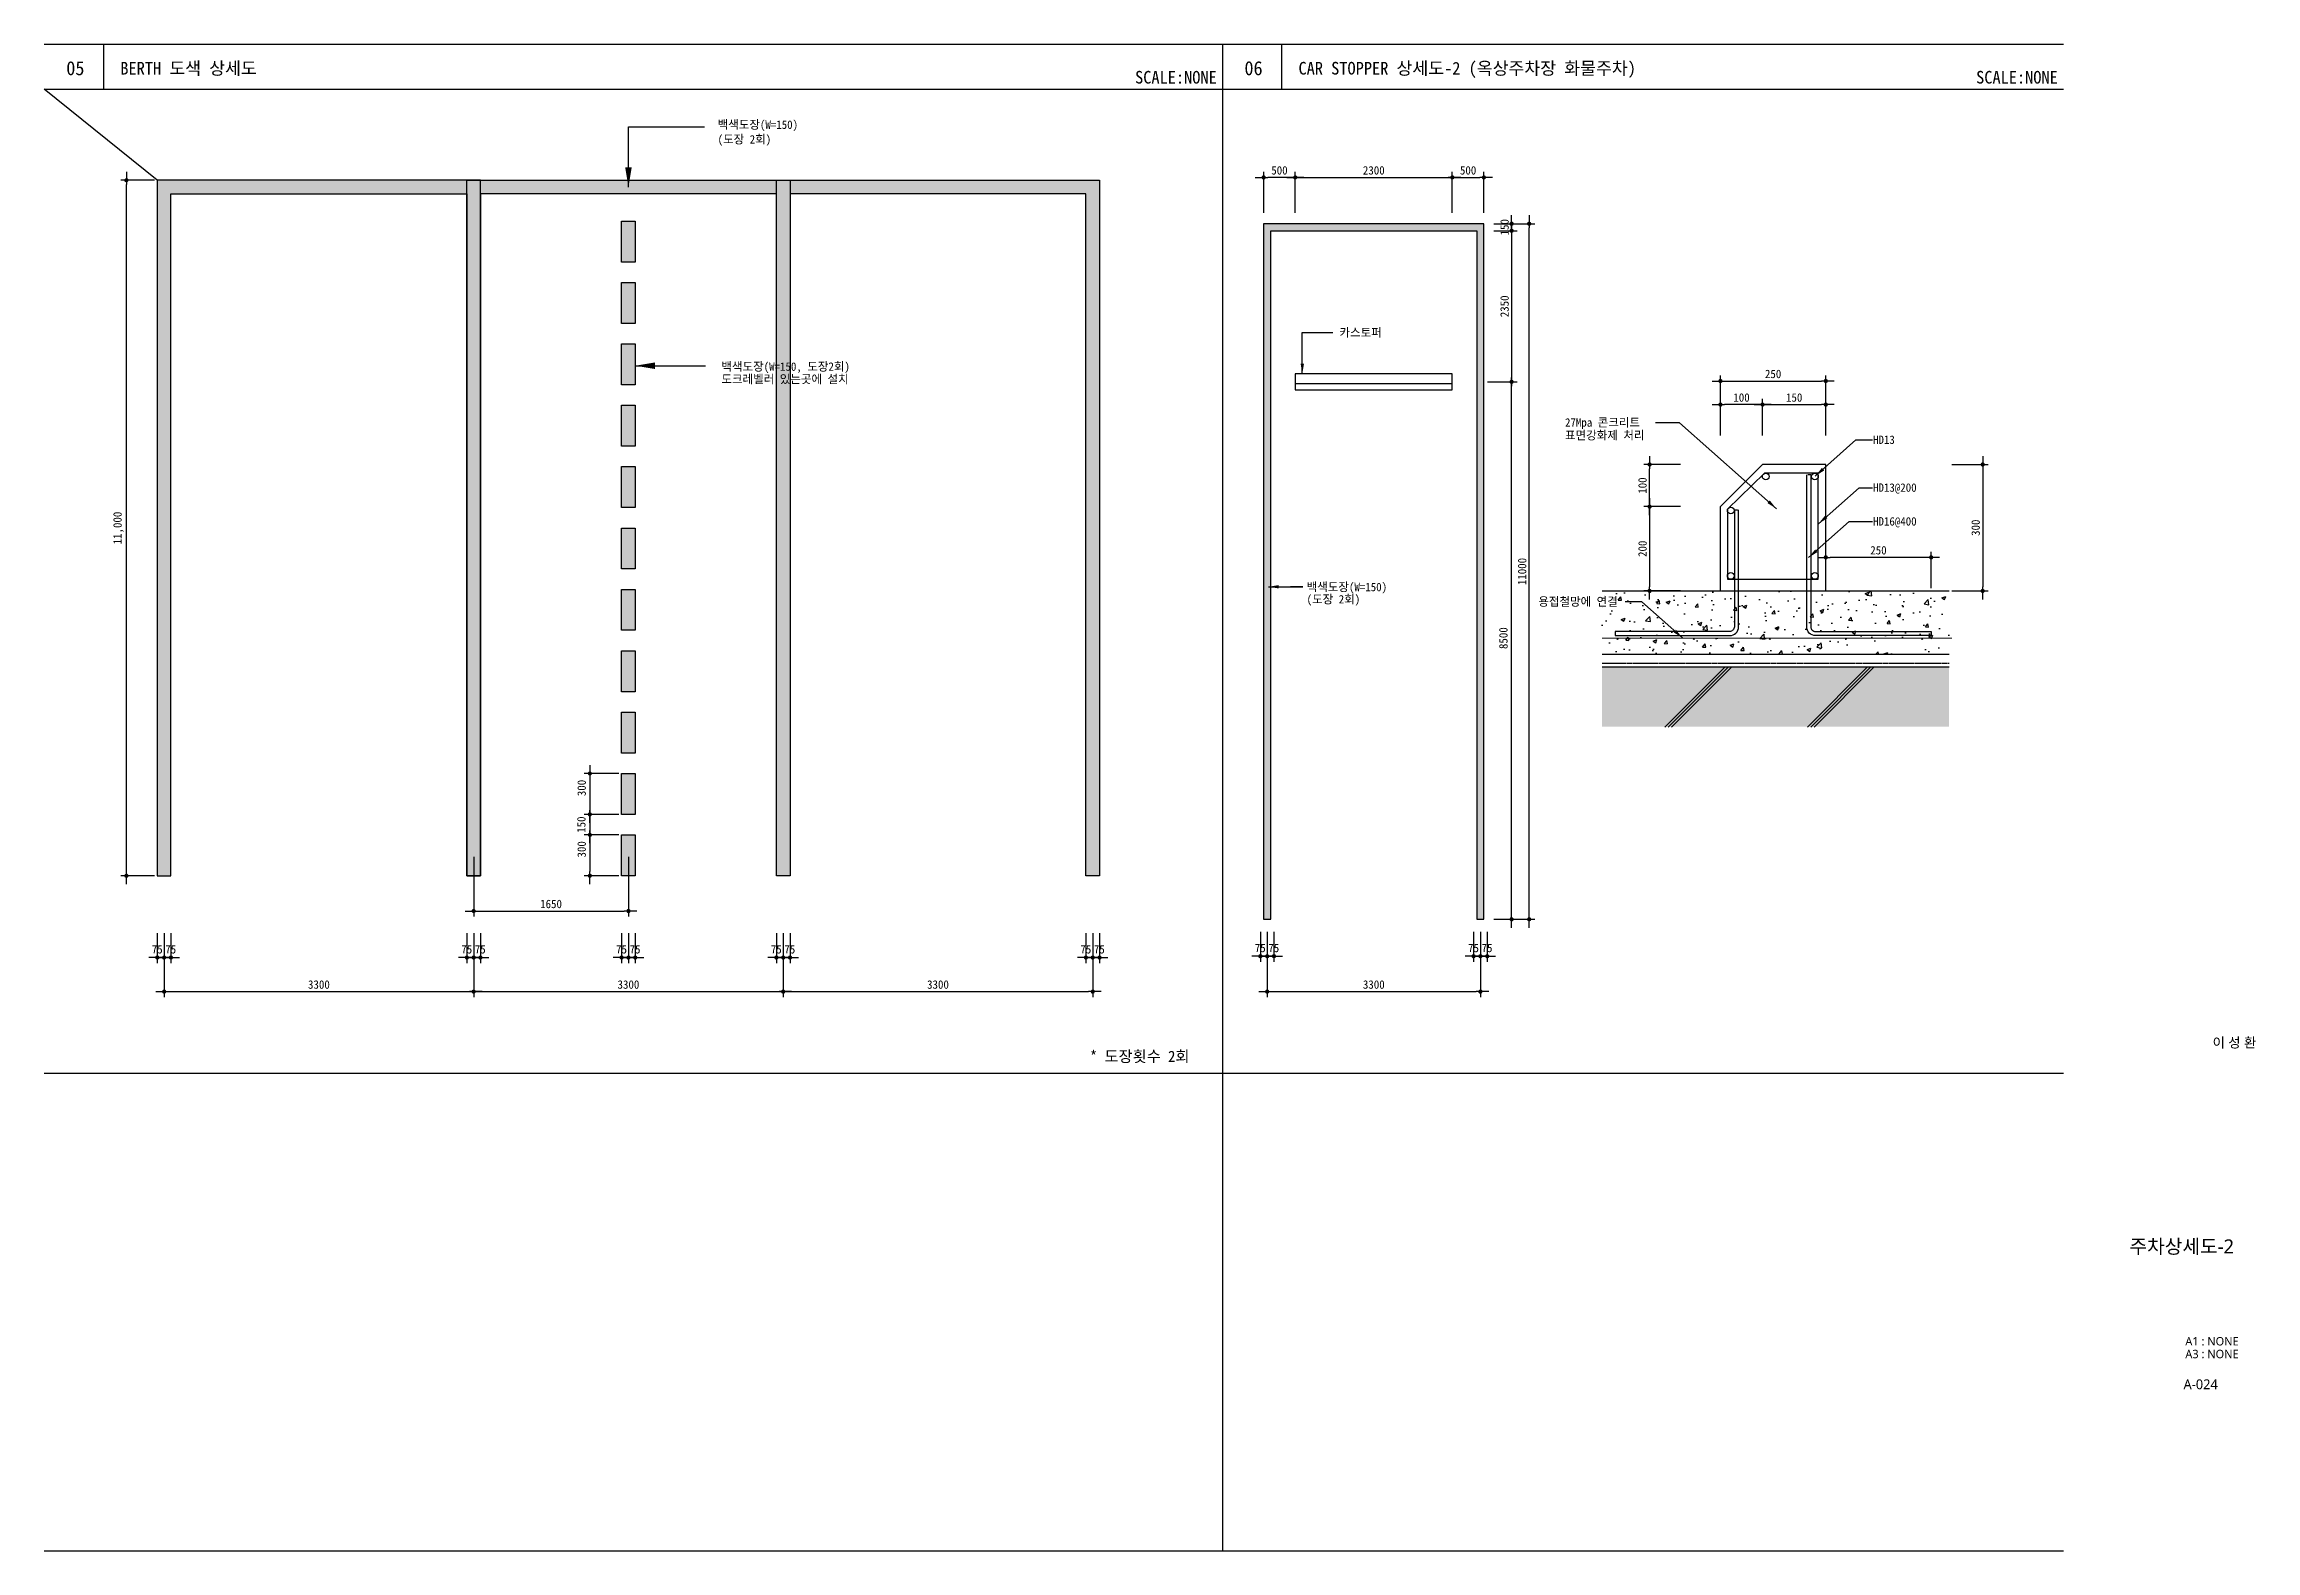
# Model space of a CAD drawing. Header units: millimetres. Extents: x 2191764 to 2208036, y 1085119 to 1090481.
# Drawn here: x 2200164 to 2208036, y 1085119 to 1090481 of the extents above; entities that cross this region are included whole.
import ezdxf
from ezdxf.enums import TextEntityAlignment as Align

# ---------------------------------------------------------------- set-up
doc = ezdxf.new("R2010")
doc.units = ezdxf.units.MM
doc.header["$LTSCALE"] = 10
doc.header["$PDSIZE"] = -10
doc.linetypes.add('HID', pattern=[2, 1.1, -0.9])
doc.linetypes.add('HIDDEN', pattern=[0.375, 0.25, -0.125])
doc.layers.get('0').update_dxf_attribs({"linetype": 'CONTINUOUS'})
doc.layers.get('Defpoints').update_dxf_attribs({"color": 153, "linetype": 'CONTINUOUS'})
for name, color, linetype in [('253', 253, 'CONTINUOUS'), ('4WALL', 2, 'CONTINUOUS'), ('6', 6, 'CONTINUOUS'), ('A-XXXX-SOLD', 252, 'CONTINUOUS'), ('AA-CLXM-CONC', 2, 'CONTINUOUS'), ('AA-WAXK-PATT', 8, 'CONTINUOUS'), ('CA-ANNO-TEXT', 3, 'CONTINUOUS'), ('COL', 2, 'CONTINUOUS'), ('ELE4', 4, 'CONTINUOUS'), ('REVISION', 6, 'CONTINUOUS'), ('TEX', 3, 'CONTINUOUS')]:
    doc.layers.add(name, color=color, linetype=linetype)
for name, color, linetype, lineweight in [('A-BORD-TEXT', 3, 'CONTINUOUS', 25), ('A-DIMS', 7, 'CONTINUOUS', 25), ('A-MKXS-LEAD', 7, 'CONTINUOUS', 25), ('A-MKXS-TEXT1', 3, 'CONTINUOUS', 25), ('A-XXXX-TABL', 7, 'CONTINUOUS', 25), ('LGA CG', 3, 'CONTINUOUS', 20)]:
    doc.layers.add(name, color=color, linetype=linetype, lineweight=lineweight)
doc.styles.add('HY울릉도L', font='')
doc.styles.add('돋움', font='')
doc.styles.add('돋움체', font='')
doc.styles.add('맑은고딕', font='malgun.ttf')
doc.styles.get('HY울릉도L').set_extended_font_data('HYwulM')
doc.styles.get('돋움').set_extended_font_data('DotumChe')
doc.styles.get('돋움체').set_extended_font_data('DotumChe')
doc.dimstyles.new('CDIM', dxfattribs={"dimtxt": 3, "dimasz": 1.5, "dimexe": 2, "dimexo": 1, "dimgap": 1, "dimtad": 1, "dimdec": 0, "dimrnd": 0.5, "dimzin": 0, "dimdsep": 32, "dimlunit": 6, "dimtxsty": 'HY울릉도L', "dimblk1": '_CIDOT', "dimblk2": '_CIDOT', "dimsah": 1, "dimcen": 5.5, "dimclrd": 2, "dimclre": 2, "dimclrt": 7, "dimadec": 0, "dimazin": 0, "dimtfac": 1, "dimtdec": 0, "dimtix": 1, "dimtmove": 2, "dimatfit": 1, "dimldrblk": '_CIDOT', "dimfxl": 1, "dimtolj": 1, "dimtzin": 0, "dimlwd": -1, "dimarcsym": 0})

msp = doc.modelspace()

# ---------------------------------------------------------------- texts
at = {"layer": 'A-BORD-TEXT', "style": '맑은고딕'}
for s, height, p in [('이 성 환', 35, (2208037.69, 1086909.58)), ('A1 : NONE', 30, (2207974.97, 1085849.3)), ('A3 : NONE', 30, (2207974.97, 1085803.95)), ('A-024', 35, (2207900.78, 1085693.59))]:
    msp.add_text(s, height=height, dxfattribs=at).set_placement(p, align=Align.RIGHT)
msp.add_text('주차상세도-2', height=50, dxfattribs=at).set_placement((2207772.58, 1086201.86), align=Align.MIDDLE_CENTER)
at = {"layer": 'A-MKXS-TEXT1', "style": '돋움체'}
for s, height, p in [('BERTH 도색 상세도', 45, (2200434.63, 1090395.21)), ('CAR STOPPER 상세도-2 (옥상주차장 화물주차)', 45, (2204628.38, 1090395.21)), ('백색도장(W=150)', 30, (2202560.84, 1090194.34)), ('(도장 2회)', 30, (2202560.84, 1090142.1)), ('카스토퍼', 30, (2204774.38, 1089454.55)), ('백색도장(W=150, 도장2회)', 30, (2202574.27, 1089333.39)), ('도크레벨러 있는곳에 설치', 30, (2202574.27, 1089288.9)), ('27Mpa 콘크리트', 30, (2205577.14, 1089134.48)), ('표면강화제 처리', 30, (2205577.14, 1089088.68)), ('HD13', 30, (2206673.64, 1089072.94, 0)), ('HD13@200', 30, (2206673.64, 1088902.74, 0)), ('HD16@400', 30, (2206673.64, 1088782.5, 0)), ('백색도장(W=150)', 30, (2204657.49, 1088548.71)), ('(도장 2회)', 30, (2204657.49, 1088505.21)), ('용접철망에 연결', 30, (2205482.15, 1088496.78))]:
    msp.add_text(s, height=height, dxfattribs=at).set_placement(p, align=Align.MIDDLE_LEFT)
for p in [(2204337.58, 1090363.11), (2207331.33, 1090363.11)]:
    msp.add_text('SCALE:NONE', height=45, dxfattribs=at).set_placement(p, align=Align.MIDDLE_RIGHT)
at = {"layer": 'CA-ANNO-TEXT', "style": '돋움체'}
for s, p in [('05', (2200274.63, 1090395.41)), ('06', (2204468.38, 1090395.41))]:
    msp.add_text(s, height=50, dxfattribs=at).set_placement(p, align=Align.MIDDLE_CENTER)
at = {"layer": 'TEX', "style": '돋움'}
msp.add_text('* 도장횟수 2회', height=40, dxfattribs=at).set_placement((2204063.25, 1086878.33), align=Align.MIDDLE_CENTER)

# ---------------------------------------------------------------- blocks, each defined once
blk = doc.blocks.new('_CIDOT')
at = {"color": 0, "linetype": 'ByBlock'}
blk.add_line((2, 0), (-1, 0), dxfattribs=at)
at = {"color": 0, "linetype": 'ByBlock', "const_width": 0.5}
blk.add_lwpolyline([(-0.25, 0, 1), (0.25, 0, 1)], format="xyb", close=True, dxfattribs=at)
blk = doc.blocks.new('*D134')
at = {"layer": 'A-DIMS', "lineweight": -2, "transparency": 16777216}
for p, q in [((2204517, 1087321.5), (2204517, 1087088.7)), ((2205276, 1087321.5), (2205276, 1087088.7))]:
    blk.add_line(p, q, dxfattribs=at)
at = {"layer": 'A-DIMS', "transparency": 16777216}
blk.add_line((2204532, 1087108.7), (2205261, 1087108.7), dxfattribs=at)
at = {"layer": 'Defpoints', "color": 0, "transparency": 16777216}
for p in [(2204517, 1087331.5), (2205276, 1087331.5), (2205276, 1087108.7)]:
    blk.add_point(p, dxfattribs=at)
at = {"layer": 'A-DIMS', "transparency": 16777216, "xscale": 15, "yscale": 15, "zscale": 15, "rotation": 180}
blk.add_blockref('_CIDOT', (2204517, 1087108.7), dxfattribs=at)
at = {"layer": 'A-DIMS', "transparency": 16777216, "xscale": 15, "yscale": 15, "zscale": 15}
blk.add_blockref('_CIDOT', (2205276, 1087108.7), dxfattribs=at)
at = {"layer": 'A-DIMS', "color": 3, "transparency": 16777216, "insert": (2204896.5, 1087133.7), "char_height": 30, "attachment_point": 5, "style": '돋움체'}
blk.add_mtext('\\A1;3300', dxfattribs=at)
blk = doc.blocks.new('*D135')
at = {"layer": 'A-DIMS', "lineweight": -2, "transparency": 16777216}
for p, q in [((2205324.1, 1089841.7), (2205407.1, 1089841.7)), ((2205324.1, 1089816.7), (2205407.1, 1089816.7))]:
    blk.add_line(p, q, dxfattribs=at)
at = {"layer": 'A-DIMS', "transparency": 16777216}
for p, q in [((2205387.1, 1089856.7), (2205387.1, 1089871.7)), ((2205387.1, 1089816.7), (2205387.1, 1089841.7)), ((2205387.1, 1089801.7), (2205387.1, 1089786.7))]:
    blk.add_line(p, q, dxfattribs=at)
at = {"layer": 'Defpoints', "color": 0, "transparency": 16777216}
for p in [(2205314.1, 1089841.7), (2205314.1, 1089816.7), (2205387.1, 1089841.7)]:
    blk.add_point(p, dxfattribs=at)
at = {"layer": 'A-DIMS', "transparency": 16777216, "xscale": 15, "yscale": 15, "zscale": 15}
for p, rotation in [((2205387.1, 1089841.7), 270), ((2205387.1, 1089816.7), 90)]:
    blk.add_blockref('_CIDOT', p, dxfattribs=dict(at, rotation=rotation))
at = {"layer": 'A-DIMS', "color": 3, "transparency": 16777216, "insert": (2205362.1, 1089829.2), "char_height": 30, "attachment_point": 5, "rotation": 90, "style": '돋움체'}
blk.add_mtext('\\A1;150', dxfattribs=at)
blk = doc.blocks.new('*D136')
at = {"layer": 'A-DIMS', "lineweight": -2, "transparency": 16777216}
for p, q in [((2205324.1, 1089816.7), (2205407.1, 1089816.7)), ((2205300.9, 1089279), (2205407.1, 1089279))]:
    blk.add_line(p, q, dxfattribs=at)
at = {"layer": 'A-DIMS', "transparency": 16777216}
blk.add_line((2205387.1, 1089801.7), (2205387.1, 1089294), dxfattribs=at)
at = {"layer": 'Defpoints', "color": 0, "transparency": 16777216}
for p in [(2205314.1, 1089816.7), (2205290.9, 1089279), (2205387.1, 1089279)]:
    blk.add_point(p, dxfattribs=at)
at = {"layer": 'A-DIMS', "transparency": 16777216, "xscale": 15, "yscale": 15, "zscale": 15}
for p, rotation in [((2205387.1, 1089816.7), 90), ((2205387.1, 1089279), 270)]:
    blk.add_blockref('_CIDOT', p, dxfattribs=dict(at, rotation=rotation))
at = {"layer": 'A-DIMS', "color": 3, "transparency": 16777216, "insert": (2205362.1, 1089547.8), "char_height": 30, "attachment_point": 5, "rotation": 90, "style": '돋움체'}
blk.add_mtext('\\A1;2350', dxfattribs=at)
blk = doc.blocks.new('*D137')
at = {"layer": 'A-DIMS', "lineweight": -2, "transparency": 16777216}
for p, q in [((2205324.1, 1089279), (2205407.1, 1089279)), ((2205324.1, 1087366.2), (2205407.1, 1087366.2))]:
    blk.add_line(p, q, dxfattribs=at)
at = {"layer": 'A-DIMS', "transparency": 16777216}
blk.add_line((2205387.1, 1087381.2), (2205387.1, 1089264), dxfattribs=at)
at = {"layer": 'Defpoints', "color": 0, "transparency": 16777216}
for p in [(2205314.1, 1089279), (2205387.1, 1089279), (2205314.1, 1087366.2)]:
    blk.add_point(p, dxfattribs=at)
at = {"layer": 'A-DIMS', "transparency": 16777216, "xscale": 15, "yscale": 15, "zscale": 15}
for p, rotation in [((2205387.1, 1089279), 90), ((2205387.1, 1087366.2), 270)]:
    blk.add_blockref('_CIDOT', p, dxfattribs=dict(at, rotation=rotation))
at = {"layer": 'A-DIMS', "color": 3, "transparency": 16777216, "insert": (2205357.9, 1088366.8), "char_height": 30, "attachment_point": 5, "rotation": 90, "style": '돋움체'}
blk.add_mtext('\\A1;8500', dxfattribs=at)
blk = doc.blocks.new('*D138')
at = {"layer": 'A-DIMS', "lineweight": -2, "transparency": 16777216}
for p, q in [((2205324.1, 1089841.7), (2205469.6, 1089841.7)), ((2205324.1, 1087366.2), (2205469.6, 1087366.2))]:
    blk.add_line(p, q, dxfattribs=at)
at = {"layer": 'A-DIMS', "transparency": 16777216}
blk.add_line((2205449.6, 1087381.2), (2205449.6, 1089826.7), dxfattribs=at)
at = {"layer": 'Defpoints', "color": 0, "transparency": 16777216}
for p in [(2205314.1, 1089841.7), (2205449.6, 1089841.7), (2205314.1, 1087366.2)]:
    blk.add_point(p, dxfattribs=at)
at = {"layer": 'A-DIMS', "transparency": 16777216, "xscale": 15, "yscale": 15, "zscale": 15}
for p, rotation in [((2205449.6, 1089841.7), 90), ((2205449.6, 1087366.2), 270)]:
    blk.add_blockref('_CIDOT', p, dxfattribs=dict(at, rotation=rotation))
at = {"layer": 'A-DIMS', "color": 3, "transparency": 16777216, "insert": (2205424.6, 1088603.9), "char_height": 30, "attachment_point": 5, "rotation": 90, "style": '돋움체'}
blk.add_mtext('\\A1;11000', dxfattribs=at)
blk = doc.blocks.new('Arrow-V')
at = {"color": 0}
blk.add_solid([(-3, 0.5), (0, 0), (-3, -0.5)], dxfattribs=at)
blk = doc.blocks.new('*D139')
at = {"layer": 'A-DIMS', "lineweight": -2, "transparency": 16777216}
for p, q in [((2204617, 1089881.1), (2204617, 1090026.6)), ((2205176, 1089881.1), (2205176, 1090026.6))]:
    blk.add_line(p, q, dxfattribs=at)
at = {"layer": 'A-DIMS', "transparency": 16777216}
blk.add_line((2204632, 1090006.6), (2205161, 1090006.6), dxfattribs=at)
at = {"layer": 'Defpoints', "color": 0, "transparency": 16777216}
for p in [(2205176, 1090006.6), (2204617, 1089871.1), (2205176, 1089871.1)]:
    blk.add_point(p, dxfattribs=at)
at = {"layer": 'A-DIMS', "transparency": 16777216, "xscale": 15, "yscale": 15, "zscale": 15, "rotation": 180}
blk.add_blockref('_CIDOT', (2204617, 1090006.6), dxfattribs=at)
at = {"layer": 'A-DIMS', "transparency": 16777216, "xscale": 15, "yscale": 15, "zscale": 15}
blk.add_blockref('_CIDOT', (2205176, 1090006.6), dxfattribs=at)
at = {"layer": 'A-DIMS', "color": 3, "transparency": 16777216, "insert": (2204896.5, 1090031.6), "char_height": 30, "attachment_point": 5, "style": '돋움체'}
blk.add_mtext('\\A1;2300', dxfattribs=at)
blk = doc.blocks.new('*D140')
at = {"layer": 'A-DIMS', "lineweight": -2, "transparency": 16777216}
for p, q in [((2204504.5, 1089881.1), (2204504.5, 1090026.6)), ((2204617, 1089881.1), (2204617, 1090026.6))]:
    blk.add_line(p, q, dxfattribs=at)
at = {"layer": 'A-DIMS', "transparency": 16777216}
blk.add_line((2204602, 1090006.6), (2204519.5, 1090006.6), dxfattribs=at)
at = {"layer": 'Defpoints', "color": 0, "transparency": 16777216}
for p in [(2204504.5, 1090006.6), (2204504.5, 1089871.1), (2204617, 1089871.1)]:
    blk.add_point(p, dxfattribs=at)
at = {"layer": 'A-DIMS', "transparency": 16777216, "xscale": 15, "yscale": 15, "zscale": 15, "rotation": 180}
blk.add_blockref('_CIDOT', (2204504.5, 1090006.6), dxfattribs=at)
at = {"layer": 'A-DIMS', "transparency": 16777216, "xscale": 15, "yscale": 15, "zscale": 15}
blk.add_blockref('_CIDOT', (2204617, 1090006.6), dxfattribs=at)
at = {"layer": 'A-DIMS', "color": 3, "transparency": 16777216, "insert": (2204560.7, 1090031.6), "char_height": 30, "attachment_point": 5, "style": '돋움체'}
blk.add_mtext('\\A1;500', dxfattribs=at)
blk = doc.blocks.new('*D141')
at = {"layer": 'A-DIMS', "lineweight": -2, "transparency": 16777216}
for p, q in [((2205176, 1089881.1), (2205176, 1090026.6)), ((2205288.5, 1089881.1), (2205288.5, 1090026.6))]:
    blk.add_line(p, q, dxfattribs=at)
at = {"layer": 'A-DIMS', "transparency": 16777216}
blk.add_line((2205191, 1090006.6), (2205273.5, 1090006.6), dxfattribs=at)
at = {"layer": 'Defpoints', "color": 0, "transparency": 16777216}
for p in [(2205288.5, 1090006.6), (2205176, 1089871.1), (2205288.5, 1089871.1)]:
    blk.add_point(p, dxfattribs=at)
at = {"layer": 'A-DIMS', "transparency": 16777216, "xscale": 15, "yscale": 15, "zscale": 15, "rotation": 180}
blk.add_blockref('_CIDOT', (2205176, 1090006.6), dxfattribs=at)
at = {"layer": 'A-DIMS', "transparency": 16777216, "xscale": 15, "yscale": 15, "zscale": 15}
blk.add_blockref('_CIDOT', (2205288.5, 1090006.6), dxfattribs=at)
at = {"layer": 'A-DIMS', "color": 3, "transparency": 16777216, "insert": (2205232.2, 1090031.6), "char_height": 30, "attachment_point": 5, "style": '돋움체'}
blk.add_mtext('\\A1;500', dxfattribs=at)
blk = doc.blocks.new('*D142')
at = {"layer": 'A-DIMS', "lineweight": -2, "transparency": 16777216}
for p, q in [((2200590.7, 1087316.8), (2200590.7, 1087088.7)), ((2201692.5, 1087316.8), (2201692.5, 1087088.7))]:
    blk.add_line(p, q, dxfattribs=at)
at = {"layer": 'A-DIMS', "transparency": 16777216}
blk.add_line((2200605.7, 1087108.7), (2201677.5, 1087108.7), dxfattribs=at)
at = {"layer": 'Defpoints', "color": 0, "transparency": 16777216}
for p in [(2200590.7, 1087326.8), (2201692.5, 1087326.8), (2201692.5, 1087108.7)]:
    blk.add_point(p, dxfattribs=at)
at = {"layer": 'A-DIMS', "transparency": 16777216, "xscale": 15, "yscale": 15, "zscale": 15, "rotation": 180}
blk.add_blockref('_CIDOT', (2200590.7, 1087108.7), dxfattribs=at)
at = {"layer": 'A-DIMS', "transparency": 16777216, "xscale": 15, "yscale": 15, "zscale": 15}
blk.add_blockref('_CIDOT', (2201692.5, 1087108.7), dxfattribs=at)
at = {"layer": 'A-DIMS', "color": 3, "transparency": 16777216, "insert": (2201141.6, 1087133.7), "char_height": 30, "attachment_point": 5, "style": '돋움체'}
blk.add_mtext('\\A1;3300', dxfattribs=at)
blk = doc.blocks.new('*D143')
at = {"layer": 'A-DIMS', "lineweight": -2, "transparency": 16777216}
for p, q in [((2200566.4, 1087316.8), (2200566.4, 1087210)), ((2200590.7, 1087316.8), (2200590.7, 1087210))]:
    blk.add_line(p, q, dxfattribs=at)
at = {"layer": 'A-DIMS', "transparency": 16777216}
for p, q in [((2200551.4, 1087230), (2200536.4, 1087230)), ((2200590.7, 1087230), (2200566.4, 1087230)), ((2200605.7, 1087230), (2200620.7, 1087230))]:
    blk.add_line(p, q, dxfattribs=at)
at = {"layer": 'Defpoints', "color": 0, "transparency": 16777216}
for p in [(2200566.4, 1087326.8), (2200590.7, 1087326.8), (2200566.4, 1087230)]:
    blk.add_point(p, dxfattribs=at)
at = {"layer": 'A-DIMS', "transparency": 16777216, "xscale": 15, "yscale": 15, "zscale": 15}
blk.add_blockref('_CIDOT', (2200566.4, 1087230), dxfattribs=at)
at = {"layer": 'A-DIMS', "transparency": 16777216, "xscale": 15, "yscale": 15, "zscale": 15, "rotation": 180}
blk.add_blockref('_CIDOT', (2200590.7, 1087230), dxfattribs=at)
at = {"layer": 'A-DIMS', "color": 3, "transparency": 16777216, "insert": (2200566.1, 1087259.2), "char_height": 30, "attachment_point": 5, "style": '돋움체'}
blk.add_mtext('\\A1;75', dxfattribs=at)
blk = doc.blocks.new('*D144')
at = {"layer": 'A-DIMS', "lineweight": -2, "transparency": 16777216}
for p, q in [((2200590.7, 1087316.8), (2200590.7, 1087210)), ((2200614.9, 1087316.8), (2200614.9, 1087210))]:
    blk.add_line(p, q, dxfattribs=at)
at = {"layer": 'A-DIMS', "transparency": 16777216}
for p, q in [((2200575.7, 1087230), (2200560.7, 1087230)), ((2200590.7, 1087230), (2200614.9, 1087230)), ((2200629.9, 1087230), (2200644.9, 1087230))]:
    blk.add_line(p, q, dxfattribs=at)
at = {"layer": 'Defpoints', "color": 0, "transparency": 16777216}
for p in [(2200590.7, 1087326.8), (2200614.9, 1087326.8), (2200614.9, 1087230)]:
    blk.add_point(p, dxfattribs=at)
at = {"layer": 'A-DIMS', "transparency": 16777216, "xscale": 15, "yscale": 15, "zscale": 15}
blk.add_blockref('_CIDOT', (2200590.7, 1087230), dxfattribs=at)
at = {"layer": 'A-DIMS', "transparency": 16777216, "xscale": 15, "yscale": 15, "zscale": 15, "rotation": 180}
blk.add_blockref('_CIDOT', (2200614.9, 1087230), dxfattribs=at)
at = {"layer": 'A-DIMS', "color": 3, "transparency": 16777216, "insert": (2200614.2, 1087259.2), "char_height": 30, "attachment_point": 5, "style": '돋움체'}
blk.add_mtext('\\A1;75', dxfattribs=at)
blk = doc.blocks.new('*D145')
at = {"layer": 'A-DIMS', "lineweight": -2, "transparency": 16777216}
for p, q in [((2201692.5, 1087316.8), (2201692.5, 1087088.7)), ((2202794.3, 1087316.8), (2202794.3, 1087088.7))]:
    blk.add_line(p, q, dxfattribs=at)
at = {"layer": 'A-DIMS', "transparency": 16777216}
blk.add_line((2201707.5, 1087108.7), (2202779.3, 1087108.7), dxfattribs=at)
at = {"layer": 'Defpoints', "color": 0, "transparency": 16777216}
for p in [(2201692.5, 1087326.8), (2202794.3, 1087326.8), (2202794.3, 1087108.7)]:
    blk.add_point(p, dxfattribs=at)
at = {"layer": 'A-DIMS', "transparency": 16777216, "xscale": 15, "yscale": 15, "zscale": 15, "rotation": 180}
blk.add_blockref('_CIDOT', (2201692.5, 1087108.7), dxfattribs=at)
at = {"layer": 'A-DIMS', "transparency": 16777216, "xscale": 15, "yscale": 15, "zscale": 15}
blk.add_blockref('_CIDOT', (2202794.3, 1087108.7), dxfattribs=at)
at = {"layer": 'A-DIMS', "color": 3, "transparency": 16777216, "insert": (2202243.4, 1087133.7), "char_height": 30, "attachment_point": 5, "style": '돋움체'}
blk.add_mtext('\\A1;3300', dxfattribs=at)
blk = doc.blocks.new('*D146')
at = {"layer": 'A-DIMS', "lineweight": -2, "transparency": 16777216}
for p, q in [((2200556.4, 1089996.5), (2200436.3, 1089996.5)), ((2200556.4, 1087521), (2200436.3, 1087521))]:
    blk.add_line(p, q, dxfattribs=at)
at = {"layer": 'A-DIMS', "transparency": 16777216}
blk.add_line((2200456.3, 1087536), (2200456.3, 1089981.5), dxfattribs=at)
at = {"layer": 'Defpoints', "color": 0, "transparency": 16777216}
for p in [(2200456.3, 1089996.5), (2200566.4, 1089996.5), (2200566.4, 1087521)]:
    blk.add_point(p, dxfattribs=at)
at = {"layer": 'A-DIMS', "transparency": 16777216, "xscale": 15, "yscale": 15, "zscale": 15}
for p, rotation in [((2200456.3, 1089996.5), 90), ((2200456.3, 1087521), 270)]:
    blk.add_blockref('_CIDOT', p, dxfattribs=dict(at, rotation=rotation))
at = {"layer": 'A-DIMS', "color": 3, "transparency": 16777216, "insert": (2200428.4, 1088758.7), "char_height": 30, "attachment_point": 5, "rotation": 90, "style": '돋움체'}
blk.add_mtext('\\A1;11,000', dxfattribs=at)
blk = doc.blocks.new('*D147')
at = {"layer": 'A-DIMS', "lineweight": -2, "transparency": 16777216}
for p, q in [((2201692.5, 1087588.7), (2201692.5, 1087375.6)), ((2202243.4, 1087588.7), (2202243.4, 1087375.6))]:
    blk.add_line(p, q, dxfattribs=at)
at = {"layer": 'A-DIMS', "transparency": 16777216}
blk.add_line((2201707.5, 1087395.6), (2202228.4, 1087395.6), dxfattribs=at)
at = {"layer": 'Defpoints', "color": 0, "transparency": 16777216}
for p in [(2201692.5, 1087598.7), (2202243.4, 1087598.7), (2202243.4, 1087395.6)]:
    blk.add_point(p, dxfattribs=at)
at = {"layer": 'A-DIMS', "transparency": 16777216, "xscale": 15, "yscale": 15, "zscale": 15, "rotation": 180}
blk.add_blockref('_CIDOT', (2201692.5, 1087395.6), dxfattribs=at)
at = {"layer": 'A-DIMS', "transparency": 16777216, "xscale": 15, "yscale": 15, "zscale": 15}
blk.add_blockref('_CIDOT', (2202243.4, 1087395.6), dxfattribs=at)
at = {"layer": 'A-DIMS', "color": 3, "transparency": 16777216, "insert": (2201967.9, 1087420.6), "char_height": 30, "attachment_point": 5, "style": '돋움체'}
blk.add_mtext('\\A1;1650', dxfattribs=at)
blk = doc.blocks.new('*D148')
at = {"layer": 'A-DIMS', "lineweight": -2, "transparency": 16777216}
for p, q in [((2202209.1, 1087739.4), (2202086, 1087739.4)), ((2202209.1, 1087666.6), (2202086, 1087666.6))]:
    blk.add_line(p, q, dxfattribs=at)
at = {"layer": 'A-DIMS', "transparency": 16777216}
blk.add_line((2202106, 1087724.4), (2202106, 1087681.6), dxfattribs=at)
at = {"layer": 'Defpoints', "color": 0, "transparency": 16777216}
for p in [(2202219.1, 1087739.4), (2202106, 1087666.6), (2202219.1, 1087666.6)]:
    blk.add_point(p, dxfattribs=at)
at = {"layer": 'A-DIMS', "transparency": 16777216, "xscale": 15, "yscale": 15, "zscale": 15}
for p, rotation in [((2202106, 1087739.4), 90), ((2202106, 1087666.6), 270)]:
    blk.add_blockref('_CIDOT', p, dxfattribs=dict(at, rotation=rotation))
at = {"layer": 'A-DIMS', "color": 3, "transparency": 16777216, "insert": (2202075.7, 1087703), "char_height": 30, "attachment_point": 5, "rotation": 90, "style": '돋움체'}
blk.add_mtext('\\A1;150', dxfattribs=at)
blk = doc.blocks.new('*D149')
at = {"layer": 'A-DIMS', "lineweight": -2, "transparency": 16777216}
for p, q in [((2202209.1, 1087885), (2202086, 1087885)), ((2202209.1, 1087739.4), (2202086, 1087739.4))]:
    blk.add_line(p, q, dxfattribs=at)
at = {"layer": 'A-DIMS', "transparency": 16777216}
blk.add_line((2202106, 1087870), (2202106, 1087754.4), dxfattribs=at)
at = {"layer": 'Defpoints', "color": 0, "transparency": 16777216}
for p in [(2202219.1, 1087885), (2202106, 1087739.4), (2202219.1, 1087739.4)]:
    blk.add_point(p, dxfattribs=at)
at = {"layer": 'A-DIMS', "transparency": 16777216, "xscale": 15, "yscale": 15, "zscale": 15}
for p, rotation in [((2202106, 1087885), 90), ((2202106, 1087739.4), 270)]:
    blk.add_blockref('_CIDOT', p, dxfattribs=dict(at, rotation=rotation))
at = {"layer": 'A-DIMS', "color": 3, "transparency": 16777216, "insert": (2202076.9, 1087833.5), "char_height": 30, "attachment_point": 5, "rotation": 90, "style": '돋움체'}
blk.add_mtext('\\A1;300', dxfattribs=at)
blk = doc.blocks.new('*D150')
at = {"layer": 'A-DIMS', "lineweight": -2, "transparency": 16777216}
for p, q in [((2202794.3, 1087316.8), (2202794.3, 1087088.7)), ((2203896.1, 1087316.8), (2203896.1, 1087088.7))]:
    blk.add_line(p, q, dxfattribs=at)
at = {"layer": 'A-DIMS', "transparency": 16777216}
blk.add_line((2202809.3, 1087108.7), (2203881.1, 1087108.7), dxfattribs=at)
at = {"layer": 'Defpoints', "color": 0, "transparency": 16777216}
for p in [(2202794.3, 1087326.8), (2203896.1, 1087326.8), (2203896.1, 1087108.7)]:
    blk.add_point(p, dxfattribs=at)
at = {"layer": 'A-DIMS', "transparency": 16777216, "xscale": 15, "yscale": 15, "zscale": 15, "rotation": 180}
blk.add_blockref('_CIDOT', (2202794.3, 1087108.7), dxfattribs=at)
at = {"layer": 'A-DIMS', "transparency": 16777216, "xscale": 15, "yscale": 15, "zscale": 15}
blk.add_blockref('_CIDOT', (2203896.1, 1087108.7), dxfattribs=at)
at = {"layer": 'A-DIMS', "color": 3, "transparency": 16777216, "insert": (2203345.2, 1087133.7), "char_height": 30, "attachment_point": 5, "style": '돋움체'}
blk.add_mtext('\\A1;3300', dxfattribs=at)
blk = doc.blocks.new('*D151')
at = {"layer": 'A-DIMS', "lineweight": -2, "transparency": 16777216}
for p, q in [((2206280.4, 1089088.4), (2206280.4, 1089218)), ((2206505.4, 1089088.4), (2206505.4, 1089218))]:
    blk.add_line(p, q, dxfattribs=at)
at = {"layer": 'A-DIMS', "transparency": 16777216}
blk.add_line((2206295.4, 1089198), (2206490.4, 1089198), dxfattribs=at)
at = {"layer": 'Defpoints', "color": 0, "transparency": 16777216}
for p in [(2206505.4, 1089198), (2206280.4, 1089078.4), (2206505.4, 1089078.4)]:
    blk.add_point(p, dxfattribs=at)
at = {"layer": 'A-DIMS', "transparency": 16777216, "xscale": 15, "yscale": 15, "zscale": 15, "rotation": 180}
blk.add_blockref('_CIDOT', (2206280.4, 1089198), dxfattribs=at)
at = {"layer": 'A-DIMS', "transparency": 16777216, "xscale": 15, "yscale": 15, "zscale": 15}
blk.add_blockref('_CIDOT', (2206505.4, 1089198), dxfattribs=at)
at = {"layer": 'A-DIMS', "color": 3, "transparency": 16777216, "insert": (2206392.9, 1089223), "char_height": 30, "attachment_point": 5, "style": '돋움체'}
blk.add_mtext('\\A1;150', dxfattribs=at)
blk = doc.blocks.new('*D152')
at = {"layer": 'A-DIMS', "lineweight": -2, "transparency": 16777216}
for p, q in [((2206130.4, 1089088.4), (2206130.4, 1089218)), ((2206280.4, 1089088.4), (2206280.4, 1089218))]:
    blk.add_line(p, q, dxfattribs=at)
at = {"layer": 'A-DIMS', "transparency": 16777216}
blk.add_line((2206265.4, 1089198), (2206145.4, 1089198), dxfattribs=at)
at = {"layer": 'Defpoints', "color": 0, "transparency": 16777216}
for p in [(2206130.4, 1089198), (2206130.4, 1089078.4), (2206280.4, 1089078.4)]:
    blk.add_point(p, dxfattribs=at)
at = {"layer": 'A-DIMS', "transparency": 16777216, "xscale": 15, "yscale": 15, "zscale": 15, "rotation": 180}
blk.add_blockref('_CIDOT', (2206130.4, 1089198), dxfattribs=at)
at = {"layer": 'A-DIMS', "transparency": 16777216, "xscale": 15, "yscale": 15, "zscale": 15}
blk.add_blockref('_CIDOT', (2206280.4, 1089198), dxfattribs=at)
at = {"layer": 'A-DIMS', "color": 3, "transparency": 16777216, "insert": (2206205.4, 1089223), "char_height": 30, "attachment_point": 5, "style": '돋움체'}
blk.add_mtext('\\A1;100', dxfattribs=at)
blk = doc.blocks.new('*D153')
at = {"layer": 'A-DIMS', "lineweight": -2, "transparency": 16777216}
for p, q in [((2206130.4, 1089088.4), (2206130.4, 1089302)), ((2206505.4, 1089088.4), (2206505.4, 1089302))]:
    blk.add_line(p, q, dxfattribs=at)
at = {"layer": 'A-DIMS', "transparency": 16777216}
blk.add_line((2206145.4, 1089282), (2206490.4, 1089282), dxfattribs=at)
at = {"layer": 'Defpoints', "color": 0, "transparency": 16777216}
for p in [(2206505.4, 1089282), (2206130.4, 1089078.4), (2206505.4, 1089078.4)]:
    blk.add_point(p, dxfattribs=at)
at = {"layer": 'A-DIMS', "transparency": 16777216, "xscale": 15, "yscale": 15, "zscale": 15, "rotation": 180}
blk.add_blockref('_CIDOT', (2206130.4, 1089282), dxfattribs=at)
at = {"layer": 'A-DIMS', "transparency": 16777216, "xscale": 15, "yscale": 15, "zscale": 15}
blk.add_blockref('_CIDOT', (2206505.4, 1089282), dxfattribs=at)
at = {"layer": 'A-DIMS', "color": 3, "transparency": 16777216, "insert": (2206317.9, 1089307), "char_height": 30, "attachment_point": 5, "style": '돋움체'}
blk.add_mtext('\\A1;250', dxfattribs=at)
blk = doc.blocks.new('*D154')
at = {"layer": 'A-DIMS', "lineweight": -2, "transparency": 16777216}
for p, q in [((2206954.3, 1088984.8), (2207083.9, 1088984.8)), ((2206954.3, 1088534.8), (2207083.9, 1088534.8))]:
    blk.add_line(p, q, dxfattribs=at)
at = {"layer": 'A-DIMS', "transparency": 16777216}
blk.add_line((2207063.9, 1088969.8), (2207063.9, 1088549.8), dxfattribs=at)
at = {"layer": 'Defpoints', "color": 0, "transparency": 16777216}
for p in [(2206944.3, 1088984.8), (2206944.3, 1088534.8), (2207063.9, 1088534.8)]:
    blk.add_point(p, dxfattribs=at)
at = {"layer": 'A-DIMS', "transparency": 16777216, "xscale": 15, "yscale": 15, "zscale": 15}
for p, rotation in [((2207063.9, 1088984.8), 90), ((2207063.9, 1088534.8), 270)]:
    blk.add_blockref('_CIDOT', p, dxfattribs=dict(at, rotation=rotation))
at = {"layer": 'A-DIMS', "color": 3, "transparency": 16777216, "insert": (2207038.9, 1088759.8), "char_height": 30, "attachment_point": 5, "rotation": 90, "style": '돋움체'}
blk.add_mtext('\\A1;300', dxfattribs=at)
blk = doc.blocks.new('*D155')
at = {"layer": 'A-DIMS', "lineweight": -2, "transparency": 16777216}
for p, q in [((2205987.7, 1088834.8), (2205858.2, 1088834.8)), ((2205987.7, 1088534.8), (2205858.2, 1088534.8))]:
    blk.add_line(p, q, dxfattribs=at)
at = {"layer": 'A-DIMS', "transparency": 16777216}
blk.add_line((2205878.2, 1088819.8), (2205878.2, 1088549.8), dxfattribs=at)
at = {"layer": 'Defpoints', "color": 0, "transparency": 16777216}
for p in [(2205997.7, 1088834.8), (2205878.2, 1088534.8), (2205997.7, 1088534.8)]:
    blk.add_point(p, dxfattribs=at)
at = {"layer": 'A-DIMS', "transparency": 16777216, "xscale": 15, "yscale": 15, "zscale": 15}
for p, rotation in [((2205878.2, 1088834.8), 90), ((2205878.2, 1088534.8), 270)]:
    blk.add_blockref('_CIDOT', p, dxfattribs=dict(at, rotation=rotation))
at = {"layer": 'A-DIMS', "color": 3, "transparency": 16777216, "insert": (2205853.1, 1088684.8), "char_height": 30, "attachment_point": 5, "rotation": 90, "style": '돋움체'}
blk.add_mtext('\\A1;200', dxfattribs=at)
blk = doc.blocks.new('*D156')
at = {"layer": 'A-DIMS', "lineweight": -2, "transparency": 16777216}
for p, q in [((2205987.7, 1088984.8), (2205858.2, 1088984.8)), ((2205987.7, 1088834.8), (2205858.2, 1088834.8))]:
    blk.add_line(p, q, dxfattribs=at)
at = {"layer": 'A-DIMS', "transparency": 16777216}
blk.add_line((2205878.2, 1088849.8), (2205878.2, 1088969.8), dxfattribs=at)
at = {"layer": 'Defpoints', "color": 0, "transparency": 16777216}
for p in [(2205878.2, 1088984.8), (2205997.7, 1088984.8), (2205997.7, 1088834.8)]:
    blk.add_point(p, dxfattribs=at)
at = {"layer": 'A-DIMS', "transparency": 16777216, "xscale": 15, "yscale": 15, "zscale": 15}
for p, rotation in [((2205878.2, 1088984.8), 90), ((2205878.2, 1088834.8), 270)]:
    blk.add_blockref('_CIDOT', p, dxfattribs=dict(at, rotation=rotation))
at = {"layer": 'A-DIMS', "color": 3, "transparency": 16777216, "insert": (2205853.1, 1088909.8), "char_height": 30, "attachment_point": 5, "rotation": 90, "style": '돋움체'}
blk.add_mtext('\\A1;100', dxfattribs=at)
blk = doc.blocks.new('*D157')
at = {"layer": 'A-DIMS', "lineweight": -2, "transparency": 16777216}
for p, q in [((2206505.4, 1088544.8), (2206505.4, 1088674.3)), ((2206880.4, 1088544.8), (2206880.4, 1088674.3))]:
    blk.add_line(p, q, dxfattribs=at)
at = {"layer": 'A-DIMS', "transparency": 16777216}
blk.add_line((2206865.4, 1088654.3), (2206520.4, 1088654.3), dxfattribs=at)
at = {"layer": 'Defpoints', "color": 0, "transparency": 16777216}
for p in [(2206505.4, 1088654.3), (2206505.4, 1088534.8), (2206880.4, 1088534.8)]:
    blk.add_point(p, dxfattribs=at)
at = {"layer": 'A-DIMS', "transparency": 16777216, "xscale": 15, "yscale": 15, "zscale": 15, "rotation": 180}
blk.add_blockref('_CIDOT', (2206505.4, 1088654.3), dxfattribs=at)
at = {"layer": 'A-DIMS', "transparency": 16777216, "xscale": 15, "yscale": 15, "zscale": 15}
blk.add_blockref('_CIDOT', (2206880.4, 1088654.3), dxfattribs=at)
at = {"layer": 'A-DIMS', "color": 3, "transparency": 16777216, "insert": (2206692.9, 1088679.4), "char_height": 30, "attachment_point": 5, "style": '돋움체'}
blk.add_mtext('\\A1;250', dxfattribs=at)
blk = doc.blocks.new('*D158')
at = {"layer": 'A-DIMS', "lineweight": -2, "transparency": 16777216}
for p, q in [((2202209.1, 1087666.6), (2202086, 1087666.6)), ((2202209.1, 1087521), (2202086, 1087521))]:
    blk.add_line(p, q, dxfattribs=at)
at = {"layer": 'A-DIMS', "transparency": 16777216}
blk.add_line((2202106, 1087651.6), (2202106, 1087536), dxfattribs=at)
at = {"layer": 'Defpoints', "color": 0, "transparency": 16777216}
for p in [(2202219.1, 1087666.6), (2202106, 1087521), (2202219.1, 1087521)]:
    blk.add_point(p, dxfattribs=at)
at = {"layer": 'A-DIMS', "transparency": 16777216, "xscale": 15, "yscale": 15, "zscale": 15}
for p, rotation in [((2202106, 1087666.6), 90), ((2202106, 1087521), 270)]:
    blk.add_blockref('_CIDOT', p, dxfattribs=dict(at, rotation=rotation))
at = {"layer": 'A-DIMS', "color": 3, "transparency": 16777216, "insert": (2202076.9, 1087615.1), "char_height": 30, "attachment_point": 5, "rotation": 90, "style": '돋움체'}
blk.add_mtext('\\A1;300', dxfattribs=at)
blk = doc.blocks.new('*D159')
at = {"layer": 'A-DIMS', "lineweight": -2, "transparency": 16777216}
for p, q in [((2201668.2, 1087316.8), (2201668.2, 1087210)), ((2201692.5, 1087316.8), (2201692.5, 1087210))]:
    blk.add_line(p, q, dxfattribs=at)
at = {"layer": 'A-DIMS', "transparency": 16777216}
for p, q in [((2201653.2, 1087230), (2201638.2, 1087230)), ((2201692.5, 1087230), (2201668.2, 1087230)), ((2201707.5, 1087230), (2201722.5, 1087230))]:
    blk.add_line(p, q, dxfattribs=at)
at = {"layer": 'Defpoints', "color": 0, "transparency": 16777216}
for p in [(2201668.2, 1087326.8), (2201692.5, 1087326.8), (2201668.2, 1087230)]:
    blk.add_point(p, dxfattribs=at)
at = {"layer": 'A-DIMS', "transparency": 16777216, "xscale": 15, "yscale": 15, "zscale": 15}
blk.add_blockref('_CIDOT', (2201668.2, 1087230), dxfattribs=at)
at = {"layer": 'A-DIMS', "transparency": 16777216, "xscale": 15, "yscale": 15, "zscale": 15, "rotation": 180}
blk.add_blockref('_CIDOT', (2201692.5, 1087230), dxfattribs=at)
at = {"layer": 'A-DIMS', "color": 3, "transparency": 16777216, "insert": (2201667.9, 1087259.2), "char_height": 30, "attachment_point": 5, "style": '돋움체'}
blk.add_mtext('\\A1;75', dxfattribs=at)
blk = doc.blocks.new('*D160')
at = {"layer": 'A-DIMS', "lineweight": -2, "transparency": 16777216}
for p, q in [((2201692.5, 1087316.8), (2201692.5, 1087210)), ((2201716.7, 1087316.8), (2201716.7, 1087210))]:
    blk.add_line(p, q, dxfattribs=at)
at = {"layer": 'A-DIMS', "transparency": 16777216}
for p, q in [((2201677.5, 1087230), (2201662.5, 1087230)), ((2201692.5, 1087230), (2201716.7, 1087230)), ((2201731.7, 1087230), (2201746.7, 1087230))]:
    blk.add_line(p, q, dxfattribs=at)
at = {"layer": 'Defpoints', "color": 0, "transparency": 16777216}
for p in [(2201692.5, 1087326.8), (2201716.7, 1087326.8), (2201716.7, 1087230)]:
    blk.add_point(p, dxfattribs=at)
at = {"layer": 'A-DIMS', "transparency": 16777216, "xscale": 15, "yscale": 15, "zscale": 15}
blk.add_blockref('_CIDOT', (2201692.5, 1087230), dxfattribs=at)
at = {"layer": 'A-DIMS', "transparency": 16777216, "xscale": 15, "yscale": 15, "zscale": 15, "rotation": 180}
blk.add_blockref('_CIDOT', (2201716.7, 1087230), dxfattribs=at)
at = {"layer": 'A-DIMS', "color": 3, "transparency": 16777216, "insert": (2201716, 1087259.2), "char_height": 30, "attachment_point": 5, "style": '돋움체'}
blk.add_mtext('\\A1;75', dxfattribs=at)
blk = doc.blocks.new('*D161')
at = {"layer": 'A-DIMS', "lineweight": -2, "transparency": 16777216}
for p, q in [((2202770, 1087316.8), (2202770, 1087210)), ((2202794.3, 1087316.8), (2202794.3, 1087210))]:
    blk.add_line(p, q, dxfattribs=at)
at = {"layer": 'A-DIMS', "transparency": 16777216}
for p, q in [((2202755, 1087230), (2202740, 1087230)), ((2202794.3, 1087230), (2202770, 1087230)), ((2202809.3, 1087230), (2202824.3, 1087230))]:
    blk.add_line(p, q, dxfattribs=at)
at = {"layer": 'Defpoints', "color": 0, "transparency": 16777216}
for p in [(2202770, 1087326.8), (2202794.3, 1087326.8), (2202770, 1087230)]:
    blk.add_point(p, dxfattribs=at)
at = {"layer": 'A-DIMS', "transparency": 16777216, "xscale": 15, "yscale": 15, "zscale": 15}
blk.add_blockref('_CIDOT', (2202770, 1087230), dxfattribs=at)
at = {"layer": 'A-DIMS', "transparency": 16777216, "xscale": 15, "yscale": 15, "zscale": 15, "rotation": 180}
blk.add_blockref('_CIDOT', (2202794.3, 1087230), dxfattribs=at)
at = {"layer": 'A-DIMS', "color": 3, "transparency": 16777216, "insert": (2202769.7, 1087259.2), "char_height": 30, "attachment_point": 5, "style": '돋움체'}
blk.add_mtext('\\A1;75', dxfattribs=at)
blk = doc.blocks.new('*D162')
at = {"layer": 'A-DIMS', "lineweight": -2, "transparency": 16777216}
for p, q in [((2202794.3, 1087316.8), (2202794.3, 1087210)), ((2202818.5, 1087316.8), (2202818.5, 1087210))]:
    blk.add_line(p, q, dxfattribs=at)
at = {"layer": 'A-DIMS', "transparency": 16777216}
for p, q in [((2202779.3, 1087230), (2202764.3, 1087230)), ((2202794.3, 1087230), (2202818.5, 1087230)), ((2202833.5, 1087230), (2202848.5, 1087230))]:
    blk.add_line(p, q, dxfattribs=at)
at = {"layer": 'Defpoints', "color": 0, "transparency": 16777216}
for p in [(2202794.3, 1087326.8), (2202818.5, 1087326.8), (2202818.5, 1087230)]:
    blk.add_point(p, dxfattribs=at)
at = {"layer": 'A-DIMS', "transparency": 16777216, "xscale": 15, "yscale": 15, "zscale": 15}
blk.add_blockref('_CIDOT', (2202794.3, 1087230), dxfattribs=at)
at = {"layer": 'A-DIMS', "transparency": 16777216, "xscale": 15, "yscale": 15, "zscale": 15, "rotation": 180}
blk.add_blockref('_CIDOT', (2202818.5, 1087230), dxfattribs=at)
at = {"layer": 'A-DIMS', "color": 3, "transparency": 16777216, "insert": (2202817.8, 1087259.2), "char_height": 30, "attachment_point": 5, "style": '돋움체'}
blk.add_mtext('\\A1;75', dxfattribs=at)
blk = doc.blocks.new('*D163')
at = {"layer": 'A-DIMS', "lineweight": -2, "transparency": 16777216}
for p, q in [((2203871.8, 1087316.8), (2203871.8, 1087210)), ((2203896.1, 1087316.8), (2203896.1, 1087210))]:
    blk.add_line(p, q, dxfattribs=at)
at = {"layer": 'A-DIMS', "transparency": 16777216}
for p, q in [((2203856.8, 1087230), (2203841.8, 1087230)), ((2203896.1, 1087230), (2203871.8, 1087230)), ((2203911.1, 1087230), (2203926.1, 1087230))]:
    blk.add_line(p, q, dxfattribs=at)
at = {"layer": 'Defpoints', "color": 0, "transparency": 16777216}
for p in [(2203871.8, 1087326.8), (2203896.1, 1087326.8), (2203871.8, 1087230)]:
    blk.add_point(p, dxfattribs=at)
at = {"layer": 'A-DIMS', "transparency": 16777216, "xscale": 15, "yscale": 15, "zscale": 15}
blk.add_blockref('_CIDOT', (2203871.8, 1087230), dxfattribs=at)
at = {"layer": 'A-DIMS', "transparency": 16777216, "xscale": 15, "yscale": 15, "zscale": 15, "rotation": 180}
blk.add_blockref('_CIDOT', (2203896.1, 1087230), dxfattribs=at)
at = {"layer": 'A-DIMS', "color": 3, "transparency": 16777216, "insert": (2203871.5, 1087259.2), "char_height": 30, "attachment_point": 5, "style": '돋움체'}
blk.add_mtext('\\A1;75', dxfattribs=at)
blk = doc.blocks.new('*D164')
at = {"layer": 'A-DIMS', "lineweight": -2, "transparency": 16777216}
for p, q in [((2203896.1, 1087316.8), (2203896.1, 1087210)), ((2203920.3, 1087316.8), (2203920.3, 1087210))]:
    blk.add_line(p, q, dxfattribs=at)
at = {"layer": 'A-DIMS', "transparency": 16777216}
for p, q in [((2203881.1, 1087230), (2203866.1, 1087230)), ((2203896.1, 1087230), (2203920.3, 1087230)), ((2203935.3, 1087230), (2203950.3, 1087230))]:
    blk.add_line(p, q, dxfattribs=at)
at = {"layer": 'Defpoints', "color": 0, "transparency": 16777216}
for p in [(2203896.1, 1087326.8), (2203920.3, 1087326.8), (2203920.3, 1087230)]:
    blk.add_point(p, dxfattribs=at)
at = {"layer": 'A-DIMS', "transparency": 16777216, "xscale": 15, "yscale": 15, "zscale": 15}
blk.add_blockref('_CIDOT', (2203896.1, 1087230), dxfattribs=at)
at = {"layer": 'A-DIMS', "transparency": 16777216, "xscale": 15, "yscale": 15, "zscale": 15, "rotation": 180}
blk.add_blockref('_CIDOT', (2203920.3, 1087230), dxfattribs=at)
at = {"layer": 'A-DIMS', "color": 3, "transparency": 16777216, "insert": (2203919.6, 1087259.2), "char_height": 30, "attachment_point": 5, "style": '돋움체'}
blk.add_mtext('\\A1;75', dxfattribs=at)
blk = doc.blocks.new('*D165')
at = {"layer": 'A-DIMS', "lineweight": -2, "transparency": 16777216}
for p, q in [((2202219.1, 1087316.8), (2202219.1, 1087210)), ((2202243.4, 1087316.8), (2202243.4, 1087210))]:
    blk.add_line(p, q, dxfattribs=at)
at = {"layer": 'A-DIMS', "transparency": 16777216}
for p, q in [((2202204.1, 1087230), (2202189.1, 1087230)), ((2202243.4, 1087230), (2202219.1, 1087230)), ((2202258.4, 1087230), (2202273.4, 1087230))]:
    blk.add_line(p, q, dxfattribs=at)
at = {"layer": 'Defpoints', "color": 0, "transparency": 16777216}
for p in [(2202219.1, 1087326.8), (2202243.4, 1087326.8), (2202219.1, 1087230)]:
    blk.add_point(p, dxfattribs=at)
at = {"layer": 'A-DIMS', "transparency": 16777216, "xscale": 15, "yscale": 15, "zscale": 15}
blk.add_blockref('_CIDOT', (2202219.1, 1087230), dxfattribs=at)
at = {"layer": 'A-DIMS', "transparency": 16777216, "xscale": 15, "yscale": 15, "zscale": 15, "rotation": 180}
blk.add_blockref('_CIDOT', (2202243.4, 1087230), dxfattribs=at)
at = {"layer": 'A-DIMS', "color": 3, "transparency": 16777216, "insert": (2202218.8, 1087259.2), "char_height": 30, "attachment_point": 5, "style": '돋움체'}
blk.add_mtext('\\A1;75', dxfattribs=at)
blk = doc.blocks.new('*D166')
at = {"layer": 'A-DIMS', "lineweight": -2, "transparency": 16777216}
for p, q in [((2202243.4, 1087316.8), (2202243.4, 1087210)), ((2202267.6, 1087316.8), (2202267.6, 1087210))]:
    blk.add_line(p, q, dxfattribs=at)
at = {"layer": 'A-DIMS', "transparency": 16777216}
for p, q in [((2202228.4, 1087230), (2202213.4, 1087230)), ((2202243.4, 1087230), (2202267.6, 1087230)), ((2202282.6, 1087230), (2202297.6, 1087230))]:
    blk.add_line(p, q, dxfattribs=at)
at = {"layer": 'Defpoints', "color": 0, "transparency": 16777216}
for p in [(2202243.4, 1087326.8), (2202267.6, 1087326.8), (2202267.6, 1087230)]:
    blk.add_point(p, dxfattribs=at)
at = {"layer": 'A-DIMS', "transparency": 16777216, "xscale": 15, "yscale": 15, "zscale": 15}
blk.add_blockref('_CIDOT', (2202243.4, 1087230), dxfattribs=at)
at = {"layer": 'A-DIMS', "transparency": 16777216, "xscale": 15, "yscale": 15, "zscale": 15, "rotation": 180}
blk.add_blockref('_CIDOT', (2202267.6, 1087230), dxfattribs=at)
at = {"layer": 'A-DIMS', "color": 3, "transparency": 16777216, "insert": (2202266.9, 1087259.2), "char_height": 30, "attachment_point": 5, "style": '돋움체'}
blk.add_mtext('\\A1;75', dxfattribs=at)
blk = doc.blocks.new('*D167')
at = {"layer": 'A-DIMS', "lineweight": -2, "transparency": 16777216}
for p, q in [((2204492.7, 1087321.5), (2204492.7, 1087214.7)), ((2204517, 1087321.5), (2204517, 1087214.7))]:
    blk.add_line(p, q, dxfattribs=at)
at = {"layer": 'A-DIMS', "transparency": 16777216}
for p, q in [((2204477.7, 1087234.7), (2204462.7, 1087234.7)), ((2204517, 1087234.7), (2204492.7, 1087234.7)), ((2204532, 1087234.7), (2204547, 1087234.7))]:
    blk.add_line(p, q, dxfattribs=at)
at = {"layer": 'Defpoints', "color": 0, "transparency": 16777216}
for p in [(2204492.7, 1087331.5), (2204517, 1087331.5), (2204492.7, 1087234.7)]:
    blk.add_point(p, dxfattribs=at)
at = {"layer": 'A-DIMS', "transparency": 16777216, "xscale": 15, "yscale": 15, "zscale": 15}
blk.add_blockref('_CIDOT', (2204492.7, 1087234.7), dxfattribs=at)
at = {"layer": 'A-DIMS', "transparency": 16777216, "xscale": 15, "yscale": 15, "zscale": 15, "rotation": 180}
blk.add_blockref('_CIDOT', (2204517, 1087234.7), dxfattribs=at)
at = {"layer": 'A-DIMS', "color": 3, "transparency": 16777216, "insert": (2204492.4, 1087263.9), "char_height": 30, "attachment_point": 5, "style": '돋움체'}
blk.add_mtext('\\A1;75', dxfattribs=at)
blk = doc.blocks.new('*D168')
at = {"layer": 'A-DIMS', "lineweight": -2, "transparency": 16777216}
for p, q in [((2204517, 1087321.5), (2204517, 1087214.7)), ((2204541.2, 1087321.5), (2204541.2, 1087214.7))]:
    blk.add_line(p, q, dxfattribs=at)
at = {"layer": 'A-DIMS', "transparency": 16777216}
for p, q in [((2204502, 1087234.7), (2204487, 1087234.7)), ((2204517, 1087234.7), (2204541.2, 1087234.7)), ((2204556.2, 1087234.7), (2204571.2, 1087234.7))]:
    blk.add_line(p, q, dxfattribs=at)
at = {"layer": 'Defpoints', "color": 0, "transparency": 16777216}
for p in [(2204517, 1087331.5), (2204541.2, 1087331.5), (2204541.2, 1087234.7)]:
    blk.add_point(p, dxfattribs=at)
at = {"layer": 'A-DIMS', "transparency": 16777216, "xscale": 15, "yscale": 15, "zscale": 15}
blk.add_blockref('_CIDOT', (2204517, 1087234.7), dxfattribs=at)
at = {"layer": 'A-DIMS', "transparency": 16777216, "xscale": 15, "yscale": 15, "zscale": 15, "rotation": 180}
blk.add_blockref('_CIDOT', (2204541.2, 1087234.7), dxfattribs=at)
at = {"layer": 'A-DIMS', "color": 3, "transparency": 16777216, "insert": (2204540.5, 1087263.9), "char_height": 30, "attachment_point": 5, "style": '돋움체'}
blk.add_mtext('\\A1;75', dxfattribs=at)
blk = doc.blocks.new('*D169')
at = {"layer": 'A-DIMS', "lineweight": -2, "transparency": 16777216}
for p, q in [((2205251.7, 1087321.5), (2205251.7, 1087214.7)), ((2205276, 1087321.5), (2205276, 1087214.7))]:
    blk.add_line(p, q, dxfattribs=at)
at = {"layer": 'A-DIMS', "transparency": 16777216}
for p, q in [((2205236.7, 1087234.7), (2205221.7, 1087234.7)), ((2205276, 1087234.7), (2205251.7, 1087234.7)), ((2205291, 1087234.7), (2205306, 1087234.7))]:
    blk.add_line(p, q, dxfattribs=at)
at = {"layer": 'Defpoints', "color": 0, "transparency": 16777216}
for p in [(2205251.7, 1087331.5), (2205276, 1087331.5), (2205251.7, 1087234.7)]:
    blk.add_point(p, dxfattribs=at)
at = {"layer": 'A-DIMS', "transparency": 16777216, "xscale": 15, "yscale": 15, "zscale": 15}
blk.add_blockref('_CIDOT', (2205251.7, 1087234.7), dxfattribs=at)
at = {"layer": 'A-DIMS', "transparency": 16777216, "xscale": 15, "yscale": 15, "zscale": 15, "rotation": 180}
blk.add_blockref('_CIDOT', (2205276, 1087234.7), dxfattribs=at)
at = {"layer": 'A-DIMS', "color": 3, "transparency": 16777216, "insert": (2205251.4, 1087263.9), "char_height": 30, "attachment_point": 5, "style": '돋움체'}
blk.add_mtext('\\A1;75', dxfattribs=at)
blk = doc.blocks.new('*D170')
at = {"layer": 'A-DIMS', "lineweight": -2, "transparency": 16777216}
for p, q in [((2205276, 1087321.5), (2205276, 1087214.7)), ((2205300.2, 1087321.5), (2205300.2, 1087214.7))]:
    blk.add_line(p, q, dxfattribs=at)
at = {"layer": 'A-DIMS', "transparency": 16777216}
for p, q in [((2205261, 1087234.7), (2205246, 1087234.7)), ((2205276, 1087234.7), (2205300.2, 1087234.7)), ((2205315.2, 1087234.7), (2205330.2, 1087234.7))]:
    blk.add_line(p, q, dxfattribs=at)
at = {"layer": 'Defpoints', "color": 0, "transparency": 16777216}
for p in [(2205276, 1087331.5), (2205300.2, 1087331.5), (2205300.2, 1087234.7)]:
    blk.add_point(p, dxfattribs=at)
at = {"layer": 'A-DIMS', "transparency": 16777216, "xscale": 15, "yscale": 15, "zscale": 15}
blk.add_blockref('_CIDOT', (2205276, 1087234.7), dxfattribs=at)
at = {"layer": 'A-DIMS', "transparency": 16777216, "xscale": 15, "yscale": 15, "zscale": 15, "rotation": 180}
blk.add_blockref('_CIDOT', (2205300.2, 1087234.7), dxfattribs=at)
at = {"layer": 'A-DIMS', "color": 3, "transparency": 16777216, "insert": (2205299.5, 1087263.9), "char_height": 30, "attachment_point": 5, "style": '돋움체'}
blk.add_mtext('\\A1;75', dxfattribs=at)

# ---------------------------------------------------------------- dimensions: what is measured, and where the dimension line sits
at = {"layer": 'A-DIMS'}
for base, p1, p2, angle, text, picture, middle in [((2204504.48, 1090006.61), (2204617, 1089871.12), (2204504.48, 1089871.12), 180, '500', '*D140', (2204560.74, 1090031.63)), ((2200456.27, 1089996.5), (2200566.4, 1087520.99), (2200566.4, 1089996.5), 90, '11,000', '*D146', (2200428.42, 1088758.74)), ((2205387.13, 1089279.04), (2205314.14, 1089816.65), (2205290.95, 1089279.04), 270, '2350', '*D136', (2205362.11, 1089547.85)), ((2205387.13, 1089841.65), (2205314.14, 1089816.65), (2205314.14, 1089841.65), 90, '150', '*D135', (2205362.11, 1089829.15)), ((2205449.63, 1089841.65), (2205314.14, 1087366.16), (2205314.14, 1089841.65), 90, '11000', '*D138', (2205424.61, 1088603.91)), ((2206130.41, 1089197.99), (2206280.41, 1089078.43), (2206130.41, 1089078.43), 180, '100', '*D152', (2206205.41, 1089223.01)), ((2205878.15, 1088984.77), (2205997.72, 1088834.77), (2205997.72, 1088984.77), 90, '100', '*D156', (2205853.13, 1088909.77)), ((2207063.9, 1088534.77), (2206944.33, 1088984.77), (2206944.33, 1088534.77), 270, '300', '*D154', (2207038.88, 1088759.77)), ((2205878.15, 1088534.77), (2205997.72, 1088834.77), (2205997.72, 1088534.77), 270, '200', '*D155', (2205853.13, 1088684.77)), ((2206505.41, 1088654.34), (2206880.41, 1088534.77), (2206505.41, 1088534.77), 180, '250', '*D157', (2206692.91, 1088679.36))]:
    dim = msp.add_linear_dim(base=base, p1=p1, p2=p2, angle=angle, text=text, dimstyle='CDIM', override={"dimscale": 10, "dimtxsty": '돋움체', "dimclrd": 256, "dimclre": 256, "dimclrt": 3}, dxfattribs=at)
    dim.commit()
    dim.dimension.update_dxf_attribs({"geometry": picture, "text_midpoint": middle})
for base, p1, p2, text, picture, middle in [((2205175.95, 1090006.61), (2204617, 1089871.12), (2205175.95, 1089871.12), '2300', '*D139', (2204896.48, 1090031.63)), ((2205288.48, 1090006.61), (2205175.95, 1089871.12), (2205288.48, 1089871.12), '500', '*D141', (2205232.21, 1090031.63)), ((2206505.41, 1089282.01), (2206130.41, 1089078.43), (2206505.41, 1089078.43), '250', '*D153', (2206317.91, 1089307.03)), ((2206505.41, 1089197.99), (2206280.41, 1089078.43), (2206505.41, 1089078.43), '150', '*D151', (2206392.91, 1089223.01)), ((2202243.38, 1087395.56), (2201692.47, 1087598.65), (2202243.38, 1087598.65), '1650', '*D147', (2201967.93, 1087420.58)), ((2201692.47, 1087108.7), (2200590.67, 1087326.83), (2201692.47, 1087326.83), '3300', '*D142', (2201141.57, 1087133.72)), ((2202794.28, 1087108.7), (2201692.47, 1087326.83), (2202794.28, 1087326.83), '3300', '*D145', (2202243.38, 1087133.72)), ((2203896.08, 1087108.7), (2202794.28, 1087326.83), (2203896.08, 1087326.83), '3300', '*D150', (2203345.18, 1087133.72)), ((2205275.98, 1087108.7), (2204516.98, 1087331.53), (2205275.98, 1087331.53), '3300', '*D134', (2204896.48, 1087133.72))]:
    dim = msp.add_linear_dim(base=base, p1=p1, p2=p2, text=text, dimstyle='CDIM', override={"dimscale": 10, "dimtxsty": '돋움체', "dimclrd": 256, "dimclre": 256, "dimclrt": 3}, dxfattribs=at)
    dim.commit()
    dim.dimension.update_dxf_attribs({"geometry": picture, "text_midpoint": middle})
for base, p1, p2, angle, text, picture, middle in [((2205387.13, 1089279.04), (2205314.14, 1087366.16), (2205314.14, 1089279.04), 90, '8500', '*D137', (2205357.9, 1088366.78)), ((2202106.01, 1087739.42), (2202219.11, 1087885.03), (2202219.11, 1087739.42), 270, '300', '*D149', (2202076.95, 1087833.52)), ((2202106.01, 1087666.61), (2202219.11, 1087739.42), (2202219.11, 1087666.61), 270, '150', '*D148', (2202075.68, 1087703.01)), ((2202106.01, 1087520.99), (2202219.11, 1087666.61), (2202219.11, 1087520.99), 270, '300', '*D158', (2202076.95, 1087615.09)), ((2200566.4, 1087230.05), (2200590.67, 1087326.83), (2200566.4, 1087326.83), 180, '75', '*D143', (2200566.1, 1087259.17)), ((2201668.21, 1087230.05), (2201692.47, 1087326.83), (2201668.21, 1087326.83), 180, '75', '*D159', (2201667.9, 1087259.17)), ((2202219.11, 1087230.05), (2202243.38, 1087326.83), (2202219.11, 1087326.83), 180, '75', '*D165', (2202218.8, 1087259.17)), ((2202770.01, 1087230.05), (2202794.28, 1087326.83), (2202770.01, 1087326.83), 180, '75', '*D161', (2202769.7, 1087259.17)), ((2203871.81, 1087230.05), (2203896.08, 1087326.83), (2203871.81, 1087326.83), 180, '75', '*D163', (2203871.5, 1087259.17)), ((2204492.71, 1087234.75), (2204516.98, 1087331.53), (2204492.71, 1087331.53), 180, '75', '*D167', (2204492.4, 1087263.87)), ((2205251.71, 1087234.75), (2205275.98, 1087331.53), (2205251.71, 1087331.53), 180, '75', '*D169', (2205251.4, 1087263.87))]:
    dim = msp.add_linear_dim(base=base, p1=p1, p2=p2, angle=angle, text=text, dimstyle='CDIM', override={"dimscale": 10, "dimtxsty": '돋움체', "dimclrd": 256, "dimclre": 256, "dimclrt": 3}, dxfattribs=at)
    dim.commit()
    dim.dimension.update_dxf_attribs({"geometry": picture, "text_midpoint": middle, "dimtype": 160})
for base, p1, p2, picture, middle in [((2200614.94, 1087230.05), (2200590.67, 1087326.83), (2200614.94, 1087326.83), '*D144', (2200614.17, 1087259.17)), ((2201716.74, 1087230.05), (2201692.47, 1087326.83), (2201716.74, 1087326.83), '*D160', (2201715.97, 1087259.17)), ((2202267.64, 1087230.05), (2202243.38, 1087326.83), (2202267.64, 1087326.83), '*D166', (2202266.87, 1087259.17)), ((2202818.55, 1087230.05), (2202794.28, 1087326.83), (2202818.55, 1087326.83), '*D162', (2202817.77, 1087259.17)), ((2203920.35, 1087230.05), (2203896.08, 1087326.83), (2203920.35, 1087326.83), '*D164', (2203919.57, 1087259.17)), ((2204541.25, 1087234.75), (2204516.98, 1087331.53), (2204541.25, 1087331.53), '*D168', (2204540.47, 1087263.87)), ((2205300.25, 1087234.75), (2205275.98, 1087331.53), (2205300.25, 1087331.53), '*D170', (2205299.47, 1087263.87))]:
    dim = msp.add_linear_dim(base=base, p1=p1, p2=p2, text='75', dimstyle='CDIM', override={"dimscale": 10, "dimtxsty": '돋움체', "dimclrd": 256, "dimclre": 256, "dimclrt": 3}, dxfattribs=at)
    dim.commit()
    dim.dimension.update_dxf_attribs({"geometry": picture, "text_midpoint": middle, "dimtype": 160})

# ---------------------------------------------------------------- hatches: boundary and pattern name
h = msp.add_hatch(color=252)
h.dxf.hatch_style = 1
h.paths.add_polyline_path([(2202219.11, 1089850.88), (2202267.64, 1089850.88), (2202267.64, 1089705.26), (2202219.11, 1089705.26)])
h = msp.add_hatch(color=252)
h.dxf.hatch_style = 1
h.paths.add_polyline_path([(2202219.11, 1089632.45), (2202267.64, 1089632.45), (2202267.64, 1089486.84), (2202219.11, 1089486.84)])
h = msp.add_hatch(color=252)
h.dxf.hatch_style = 1
h.paths.add_polyline_path([(2202219.11, 1089414.03), (2202267.64, 1089414.03), (2202267.64, 1089268.41), (2202219.11, 1089268.41)])
h = msp.add_hatch(color=252)
h.dxf.hatch_style = 1
h.paths.add_polyline_path([(2202219.11, 1089195.6), (2202267.64, 1089195.6), (2202267.64, 1089049.98), (2202219.11, 1089049.98)])
h = msp.add_hatch(color=252)
h.dxf.hatch_style = 1
h.paths.add_polyline_path([(2202219.11, 1088977.17), (2202267.64, 1088977.17), (2202267.64, 1088831.55), (2202219.11, 1088831.55)])
h = msp.add_hatch(color=252)
h.dxf.hatch_style = 1
h.paths.add_polyline_path([(2202219.11, 1088758.74), (2202267.64, 1088758.74), (2202267.64, 1088613.13), (2202219.11, 1088613.13)])
h = msp.add_hatch(color=252)
h.dxf.hatch_style = 1
h.paths.add_polyline_path([(2202219.11, 1088540.32), (2202267.64, 1088540.32), (2202267.64, 1088394.7), (2202219.11, 1088394.7)])
h = msp.add_hatch(color=252)
h.dxf.hatch_style = 1
h.paths.add_polyline_path([(2202219.11, 1088321.89), (2202267.64, 1088321.89), (2202267.64, 1088176.27), (2202219.11, 1088176.27)])
h = msp.add_hatch(color=252)
h.dxf.hatch_style = 1
h.paths.add_polyline_path([(2202219.11, 1088103.46), (2202267.64, 1088103.46), (2202267.64, 1087957.84), (2202219.11, 1087957.84)])
h = msp.add_hatch(color=252)
h.dxf.hatch_style = 1
h.paths.add_polyline_path([(2202219.11, 1087885.03), (2202267.64, 1087885.03), (2202267.64, 1087739.42), (2202219.11, 1087739.42)])
h = msp.add_hatch(color=252)
h.dxf.hatch_style = 1
h.paths.add_polyline_path([(2202219.11, 1087666.61), (2202267.64, 1087666.61), (2202267.64, 1087520.99), (2202219.11, 1087520.99)])
at = {"layer": 'A-XXXX-SOLD'}
for points in [[(2205288.48, 1089841.65), (2204504.48, 1089841.65), (2204504.48, 1087366.16), (2204529.48, 1087366.16), (2204529.48, 1089816.65), (2205263.48, 1089816.65), (2205263.48, 1087366.16), (2205288.48, 1087366.16)], [(2206944.33, 1088264.77), (2205709.22, 1088264.77), (2205709.22, 1088051.68), (2206944.33, 1088051.68)]]:
    msp.add_hatch(color=256, dxfattribs=at).paths.add_polyline_path(points)
at = {"layer": 'AA-WAXK-PATT'}
h = msp.add_hatch(dxfattribs=at)
h.set_pattern_fill('AR-CONC', color=256, scale=0.75, style=0)
h.set_pattern_definition([(50, (2195236.25, 1083643.47), (136.6385, -11.9543), [14.2875, -157.1625]), (355, (2195236.25, 1083643.47), (-26.4321, 143.2925), [11.43, -125.73]), (100.451, (2195247.64, 1083642.48), (110.2069, 131.3375), [12.1425, -133.5675]), (46.1842, (2195236.25, 1083681.57), (203.3093, -31.5317), [21.4312, -235.7437]), (96.6356, (2195253.2, 1083678.95), (178.0532, 185.5692), [18.2137, -200.3512]), (351.184, (2195236.25, 1083681.57), (178.0535, 185.569), [17.145, -188.595]), (21, (2195255.3, 1083672.05), (113.7112, -76.6991), [14.2875, -157.1625]), (326, (2195255.3, 1083672.05), (46.3515, 138.141), [11.43, -125.73]), (71.4514, (2195264.78, 1083665.66), (160.0624, 61.4421), [12.1425, -133.5675]), (37.5, (2195236.25, 1083643.475), (2.31645, 63.41628), [0, -124.206, 0, -127.635, 0, -126.20625]), (7.5, (2195236.25, 1083643.475), (50.11475, 75.13543), [0, -72.771, 0, -121.3485, 0, -48.10125]), (327.5, (2195193.77, 1083643.475), (101.69295, -4.29656), [0, -47.625, 0, -148.59, 0, -197.1675]), (317.5, (2195174.72, 1083643.475), (111.0969, 19.06987), [0, -61.9125, 0, -98.679, 0, -140.0175])])
h.paths.add_polyline_path([(2205709.22, 1088534.77), (2206944.33, 1088534.77), (2206944.33, 1088309.77), (2205709.22, 1088309.77)])
at = {"layer": 'LGA CG'}
for points in [[(2205766.4, 1088364.1, 1), (2205762.07, 1088364.1, 1)], [(2206037.77, 1088364.1, 1), (2206033.44, 1088364.1, 1)], [(2206308.36, 1088364.1, 1), (2206304.03, 1088364.1, 1)], [(2206579.49, 1088364.1, 1), (2206575.16, 1088364.1, 1)], [(2206850.69, 1088364.1, 1), (2206846.36, 1088364.1, 1)]]:
    msp.add_hatch(color=256, dxfattribs=at).paths.add_polyline_path(points)

# ---------------------------------------------------------------- linework, layer by layer
for p, q in [((2206280.41, 1088984.77), (2206130.41, 1088834.77)), ((2206505.41, 1088984.77), (2206280.41, 1088984.77)), ((2206505.41, 1088534.77), (2206505.41, 1088984.77)), ((2206130.41, 1088534.77), (2206130.41, 1088834.77)), ((2205709.22, 1088534.77), (2206944.33, 1088534.77)), ((2206505.41, 1088534.77), (2206944.33, 1088534.77)), ((2205709.22, 1088309.77), (2206944.33, 1088309.77))]:
    msp.add_line(p, q)
at = {"linetype": 'HIDDEN'}
msp.add_line((2205709.22, 1088277.17), (2206944.33, 1088277.17), dxfattribs=at)
at = {"layer": '253', "const_width": 48.54}
for points in [[(2200590.67, 1087520.99), (2200590.67, 1089972.23), (2201692.47, 1089972.23), (2201692.47, 1087520.99)], [(2202794.28, 1087520.99), (2202794.28, 1089972.23), (2201692.47, 1089972.23), (2201692.47, 1087520.99)], [(2203896.08, 1087520.99), (2203896.08, 1089972.23), (2202794.28, 1089972.23), (2202794.28, 1087520.99)]]:
    msp.add_lwpolyline(points, dxfattribs=at)
at = {"layer": '253'}
for points in [[(2200566.4, 1087520.99), (2200614.94, 1087520.99), (2200614.94, 1089947.96), (2201668.21, 1089947.96), (2201668.21, 1087520.99), (2201716.74, 1087520.99), (2201716.74, 1089996.5), (2200566.4, 1089996.5), (2200566.4, 1087520.99)], [(2202818.55, 1087520.99), (2202770.01, 1087520.99), (2202770.01, 1089947.96), (2201716.74, 1089947.96), (2201716.74, 1087520.99), (2201668.21, 1087520.99), (2201668.21, 1089996.5), (2202818.55, 1089996.5), (2202818.55, 1087520.99)], [(2203920.35, 1087520.99), (2203871.81, 1087520.99), (2203871.81, 1089947.96), (2202818.55, 1089947.96), (2202818.55, 1087520.99), (2202770.01, 1087520.99), (2202770.01, 1089996.5), (2203920.35, 1089996.5), (2203920.35, 1087520.99)], [(2204504.48, 1087366.16), (2204529.48, 1087366.16), (2204529.48, 1089816.65), (2205263.48, 1089816.65), (2205263.48, 1087366.16), (2205288.48, 1087366.16), (2205288.48, 1089841.65), (2204504.48, 1089841.65), (2204504.48, 1087366.16)]]:
    msp.add_lwpolyline(points, dxfattribs=at)
for points in [[(2202219.11, 1089850.88), (2202267.64, 1089850.88), (2202267.64, 1089705.26), (2202219.11, 1089705.26)], [(2202219.11, 1089632.45), (2202267.64, 1089632.45), (2202267.64, 1089486.84), (2202219.11, 1089486.84)], [(2202219.11, 1089414.03), (2202267.64, 1089414.03), (2202267.64, 1089268.41), (2202219.11, 1089268.41)], [(2202219.11, 1089195.6), (2202267.64, 1089195.6), (2202267.64, 1089049.98), (2202219.11, 1089049.98)], [(2202219.11, 1088977.17), (2202267.64, 1088977.17), (2202267.64, 1088831.55), (2202219.11, 1088831.55)], [(2202219.11, 1088758.74), (2202267.64, 1088758.74), (2202267.64, 1088613.13), (2202219.11, 1088613.13)], [(2202219.11, 1088540.32), (2202267.64, 1088540.32), (2202267.64, 1088394.7), (2202219.11, 1088394.7)], [(2202219.11, 1088321.89), (2202267.64, 1088321.89), (2202267.64, 1088176.27), (2202219.11, 1088176.27)], [(2202219.11, 1088103.46), (2202267.64, 1088103.46), (2202267.64, 1087957.84), (2202219.11, 1087957.84)], [(2202219.11, 1087885.03), (2202267.64, 1087885.03), (2202267.64, 1087739.42), (2202219.11, 1087739.42)], [(2202219.11, 1087666.61), (2202267.64, 1087666.61), (2202267.64, 1087520.99), (2202219.11, 1087520.99)]]:
    msp.add_lwpolyline(points, close=True, dxfattribs=at)
at = {"layer": '4WALL'}
msp.add_lwpolyline([(2206478.65, 1088576.21), (2206478.65, 1088953.94), (2206286.7, 1088953.94), (2206155.02, 1088826.02), (2206155.02, 1088576.21)], close=True, dxfattribs=at)
at = {"layer": '6', "linetype": 'HID'}
for p, q in [((2206452.33, 1088948.56), (2206437.33, 1088948.56)), ((2206179.87, 1088823.51), (2206194.87, 1088823.51))]:
    msp.add_line(p, q, dxfattribs=at)
at = {"layer": '6'}
for points in [[(2206452.33, 1088948.56), (2206452.33, 1088407.15, 0.4142136), (2206468.83, 1088390.65), (2206880.41, 1088390.65), (2206880.41, 1088375.65), (2206468.83, 1088375.65, -0.4142136), (2206437.33, 1088407.15), (2206437.33, 1088948.56)], [(2206179.87, 1088823.51), (2206179.87, 1088407.15, -0.4142136), (2206163.37, 1088390.65), (2205755.41, 1088390.65), (2205755.41, 1088375.65), (2206163.37, 1088375.65, 0.4142136), (2206194.87, 1088407.15), (2206194.87, 1088823.51)]]:
    msp.add_lwpolyline(points, format="xyb", dxfattribs=at)
at = {"layer": 'A-MKXS-LEAD'}
msp.add_line((2202267.64, 1089336.36), (2202517.63, 1089336.36), dxfattribs=at)
for points in [[(2202243.38, 1089972.23), (2202243.38, 1090186.59), (2202514.24, 1090186.59)], [(2202243.38, 1089972.23), (2202243.38, 1090045.66)], [(2204641.98, 1089307.17), (2204641.98, 1089454.45), (2204750.38, 1089454.45)], [(2204641.98, 1089307.17), (2204641.98, 1089385.61)], [(2205984.61, 1089133.68), (2205899.1, 1089133.68)], [(2206329.42, 1088827.62), (2205984.61, 1089133.68)], [(2204522.13, 1088549.61), (2204643.83, 1088549.61), (2204600.45, 1088549.61)], [(2205850.75, 1088495.99), (2205791.23, 1088495.99)], [(2205995.38, 1088367.61), (2205850.75, 1088495.99)]]:
    msp.add_lwpolyline(points, dxfattribs=at)
at = {"layer": 'A-MKXS-LEAD', "elevation": 0}
for points in [[(2206468.04, 1088943.76), (2206612.67, 1089072.14)], [(2206612.67, 1089072.14), (2206672.19, 1089072.14)], [(2206479.04, 1088773.56), (2206623.67, 1088901.94)], [(2206623.67, 1088901.94), (2206672.19, 1088901.94)], [(2206444.04, 1088653.32), (2206588.67, 1088781.7)], [(2206588.67, 1088781.7), (2206672.19, 1088781.7)]]:
    msp.add_lwpolyline(points, dxfattribs=at)
at = {"layer": 'A-MKXS-LEAD'}
for points in [[(2206491.55, 1088972.85), (2206499.71, 1088963.65), (2206468.04, 1088943.76)], [(2206305.92, 1088856.71, 0), (2206297.75, 1088847.51, 0), (2206329.42, 1088827.62, 0)], [(2206502.55, 1088802.65), (2206510.71, 1088793.45), (2206479.04, 1088773.56)], [(2206467.55, 1088682.41), (2206475.71, 1088673.21), (2206444.04, 1088653.32)], [(2205971.87, 1088396.69, 0), (2205963.71, 1088387.5, 0), (2205995.38, 1088367.61, 0)]]:
    msp.add_solid(points, dxfattribs=at)
at = {"layer": 'A-XXXX-TABL'}
for p, q in [((2200163.83, 1090480.61), (2207351.33, 1090480.61)), ((2204357.58, 1090480.61), (2204357.58, 1085118.61)), ((2200163.83, 1090320.61), (2207351.33, 1090320.61)), ((2200163.83, 1085118.61), (2207351.33, 1085118.61))]:
    msp.add_line(p, q, dxfattribs=at)
at = {"layer": 'AA-CLXM-CONC'}
msp.add_line((2205709.22, 1088264.77), (2206944.33, 1088264.77), dxfattribs=at)
at = {"layer": 'AA-WAXK-PATT'}
for p, q in [((2205932.64, 1088050.43), (2206146.98, 1088264.77)), ((2205944.59, 1088050.43), (2206158.93, 1088264.77)), ((2205956.37, 1088050.43), (2206170.72, 1088264.77)), ((2206440.01, 1088050.43), (2206654.35, 1088264.77)), ((2206451.96, 1088050.43), (2206666.31, 1088264.77)), ((2206463.74, 1088050.43), (2206678.09, 1088264.77))]:
    msp.add_line(p, q, dxfattribs=at)
at = {"layer": 'COL', "color": 7}
for p, q in [((2200374.63, 1090480.61), (2200374.63, 1090320.61)), ((2204568.38, 1090480.61), (2204568.38, 1090320.61))]:
    msp.add_line(p, q, dxfattribs=at)
at = {"layer": 'COL'}
msp.add_line((2207351.33, 1086816.87), (2200163.83, 1086816.87), dxfattribs=at)
at = {"layer": 'ELE4'}
msp.add_line((2204617, 1089273.42), (2205175.95, 1089273.42), dxfattribs=at)
msp.add_lwpolyline([(2205175.95, 1089307.17), (2204617, 1089307.17), (2204617, 1089250.91), (2205175.95, 1089250.91)], close=True, dxfattribs=at)
at = {"layer": 'LGA CG'}
msp.add_line((2205709.05, 1088366.3), (2206953.53, 1088366.3), dxfattribs=at)
for centre in [(2205764.23, 1088364.1), (2206035.6, 1088364.1), (2206306.19, 1088364.1), (2206577.32, 1088364.1), (2206848.53, 1088364.1)]:
    msp.add_circle(centre, 2.16, dxfattribs=at)
at = {"layer": 'REVISION'}
for centre in [(2206291.57, 1088941.94), (2206466.65, 1088941.94), (2206167.02, 1088820.95), (2206167.02, 1088588.21), (2206466.65, 1088588.21)]:
    msp.add_circle(centre, 12, dxfattribs=at)
at = {"layer": 'TEX'}
msp.add_line((2200566.4, 1089996.5), (2200163.83, 1090320.61), dxfattribs=at)

# ---------------------------------------------------------------- block references
at = {"layer": 'A-MKXS-LEAD'}
for p, xscale, yscale, zscale, rotation in [((2202243.38, 1089972.23), -23.29892135538503, 23.29892135538502, 23.29892135544152, 89.99999778913762), ((2202267.64, 1089336.36), -23.29892135538503, 23.29892135538502, 23.29892135544152, 359.9999977891376), ((2204641.98, 1089307.17), -11.9999999999709, 11.9999999999709, 11.9999999999709, 89.99999778913762), ((2204522.13, 1088549.61), -11.9999999999709, 11.99999999997089, 12, 359.9999977891376)]:
    msp.add_blockref('Arrow-V', p, dxfattribs=dict(at, xscale=xscale, yscale=yscale, zscale=zscale, rotation=rotation))

msp.set_redraw_order([(e.dxf.handle, doc.entitydb.next_handle()) for e in msp.query("TEXT MTEXT ATTDEF DIMENSION ARC_DIMENSION")])  # texts and dimensions are drawn at this point

doc.saveas('drawing.dxf')
